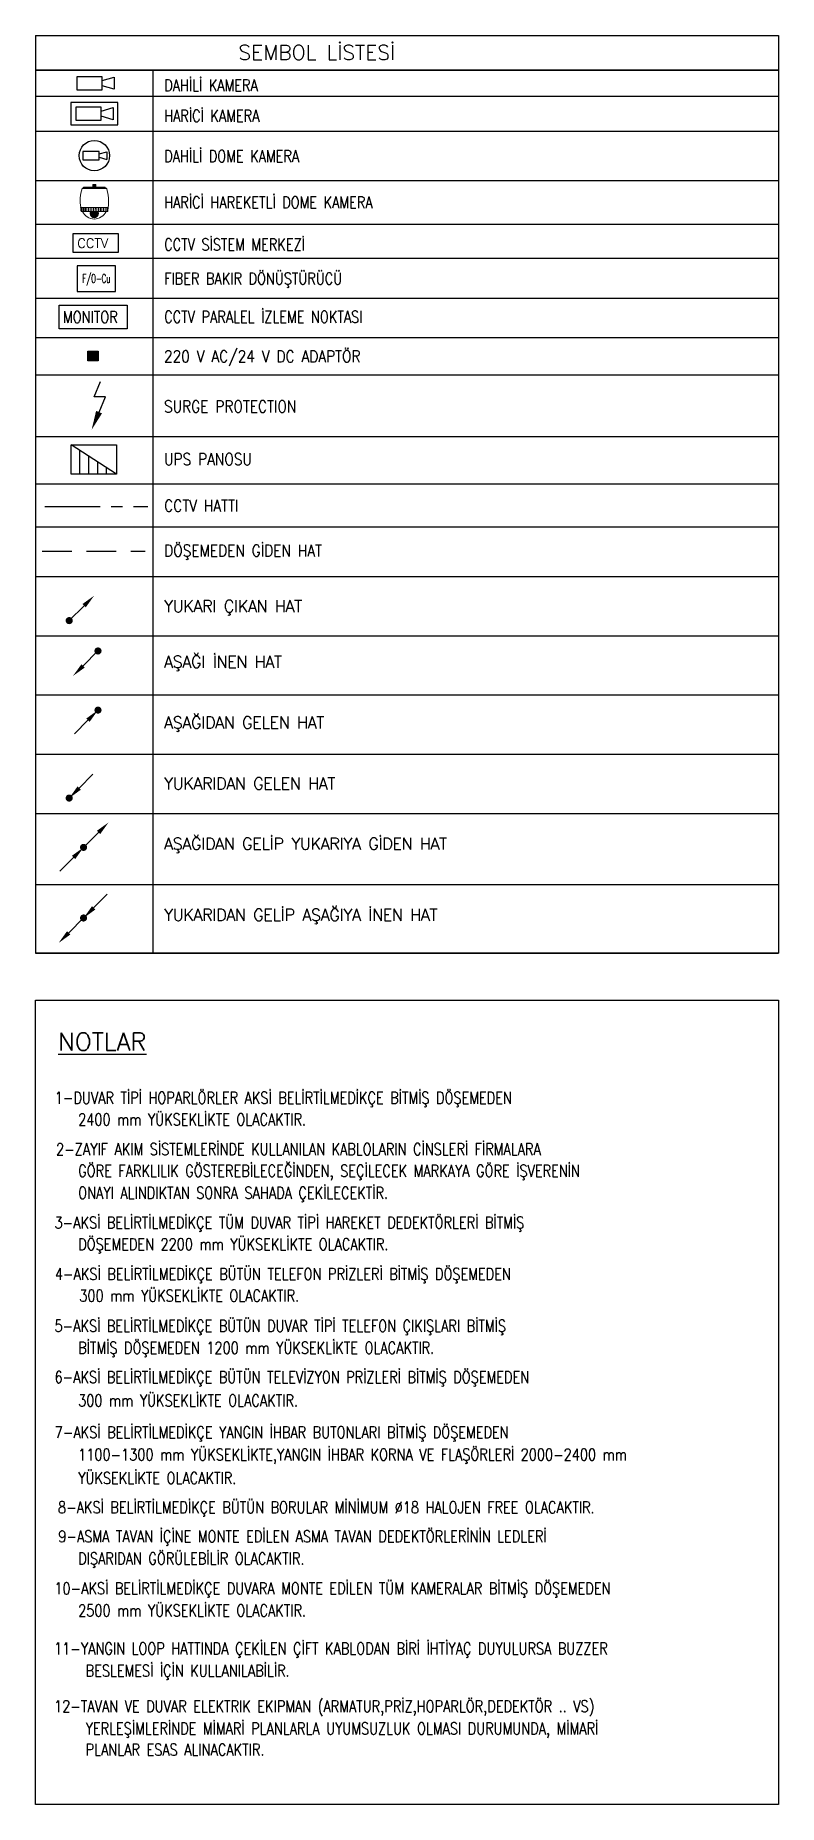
# Model space of a CAD drawing. Header units: metres. Extents: x -13933 to 152404, y -7861 to 21912.
# Drawn here: x -13409 to -10896, y 15930 to 21912 of the extents above; entities that cross this region are included whole.
import ezdxf

# ---------------------------------------------------------------- set-up
doc = ezdxf.new("R2010")
doc.units = ezdxf.units.M
doc.header["$LTSCALE"] = 100
doc.header["$MEASUREMENT"] = 0
doc.linetypes.add('CENTER', pattern=[2, 1.25, -0.25, 0.25, -0.25])
doc.linetypes.add('HIDDEN', pattern=[0.375, 0.25, -0.125])
for name, color, linetype, lineweight in [('E-220 V AC 24 V DC ADAPTÖR', 7, 'Continuous', 30), ('E-CCTV MERKEZİ', 7, 'Continuous', 30), ('E-CCTV PARALEL İZLEME NOKTASI', 7, 'Continuous', 30), ('E-DAHİLİ DOME KAMERA', 7, 'Continuous', 30), ('E-DAHİLİ KAMERA', 7, 'Continuous', 30), ('E-DAHİLİ SPEED DOME', 7, 'Continuous', 30), ('E-GUVENLIK-CCTV', 7, 'Continuous', 30), ('E-HARİCİ KAMERA', 7, 'Continuous', 30), ('E-IP KAMERA RACK KABİN', 7, 'Continuous', 30), ('E-KABLO', 7, 'Continuous', 30), ('E-OK', 7, 'Continuous', 30), ('E-TOPRAKLAMA', 7, 'Continuous', 30), ('E-UPS PANOSU', 7, 'Continuous', 30), ('E-YAZI', 7, 'Continuous', 30)]:
    doc.layers.add(name, color=color, linetype=linetype, lineweight=lineweight)
doc.styles.add('E-YAZI', font='txttw.shx')

msp = doc.modelspace()

# ---------------------------------------------------------------- texts
at = {"layer": 'E-YAZI', "color": 4, "style": 'E-YAZI'}
for s, height, p in [('SEMBOL LİSTESİ', 50, (-12722.6, 21829.3)), ('%%uNOTLAR', 60, (-13332, 18479.7, 0))]:
    msp.add_text(s, height=height, dxfattribs=at).set_placement(p)
at = {"layer": 'E-YAZI', "color": 3, "style": 'E-YAZI'}
for s, width, p in [('DAHİLİ KAMERA ', 0.8, (-12973.8, 21723.1)), ('HARİCİ KAMERA', 0.8, (-12973.8, 21620.1)), ('DAHİLİ DOME KAMERA', 0.8, (-12973.8, 21483.6)), ('HARİCİ HAREKETLİ DOME KAMERA', 0.8, (-12973.8, 21327.5)), ('CCTV SİSTEM MERKEZİ', 0.8, (-12973.8, 21184.9)), ('FIBER BAKIR DÖNÜŞTÜRÜCÜ', 0.8, (-12973.8, 21069.7)), ('CCTV PARALEL İZLEME NOKTASI', 0.8, (-12973.8, 20940.3)), ('220 V AC/24 V DC ADAPTÖR', 0.85, (-12974.1, 20806.8)), ('SURGE PROTECTION', 0.85, (-12974.1, 20637.4)), ('UPS PANOSU', 0.85, (-12974.1, 20459.1)), ('CCTV HATTI', 0.85, (-12973.6, 20301.7)), ('DÖŞEMEDEN GİDEN HAT', 0.85, (-12973.6, 20149.9)), ('1-DUVAR TİPİ HOPARLÖRLER AKSİ BELİRTİLMEDİKÇE BİTMİŞ DÖŞEMEDEN', 0.8, (-13343.7, 18300, 0)), ('2400 mm YÜKSEKLİKTE OLACAKTIR.', 0.8, (-13264.5, 18226.7, 0)), ('2-ZAYIF AKIM SİSTEMLERİNDE KULLANILAN KABLOLARIN CİNSLERİ FİRMALARA', 0.8, (-13339.2, 18126.2, 0)), ('GÖRE FARKLILIK GÖSTEREBİLECEĞİNDEN, SEÇİLECEK MARKAYA GÖRE İŞVERENİN', 0.8, (-13264.5, 18052.9, 0)), ('ONAYI ALINDIKTAN SONRA SAHADA ÇEKİLECEKTİR.', 0.8, (-13264.5, 17978.5, 0)), ('3-AKSİ BELİRTİLMEDİKÇE TÜM DUVAR TİPİ HAREKET DEDEKTÖRLERİ BİTMİŞ', 0.8, (-13344.4, 17878, 0)), ('DÖŞEMEDEN 2200 mm YÜKSEKLİKTE OLACAKTIR.', 0.8, (-13264.5, 17804.7, 0)), ('4-AKSİ BELİRTİLMEDİKÇE BÜTÜN TELEFON PRİZLERİ BİTMİŞ DÖŞEMEDEN', 0.8, (-13343.1, 17704.2, 0)), ('300 mm YÜKSEKLİKTE OLACAKTIR.', 0.8, (-13260.6, 17630.9, 0)), ('5-AKSİ BELİRTİLMEDİKÇE BÜTÜN DUVAR TİPİ TELEFON ÇIKIŞLARI BİTMİŞ', 0.8, (-13344.4, 17528.7, 0)), ('BİTMİŞ DÖŞEMEDEN 1200 mm YÜKSEKLİKTE OLACAKTIR.', 0.8, (-13264.5, 17454.7, 0)), ('6-AKSİ BELİRTİLMEDİKÇE BÜTÜN TELEVİZYON PRİZLERİ BİTMİŞ DÖŞEMEDEN', 0.8, (-13344.4, 17355.6, 0)), ('300 mm YÜKSEKLİKTE OLACAKTIR.', 0.8, (-13264.5, 17276.4, 0)), ('7-AKSİ BELİRTİLMEDİKÇE YANGIN İHBAR BUTONLARI BİTMİŞ DÖŞEMEDEN', 0.8, (-13343.7, 17169, 0)), ('1100-1300 mm YÜKSEKLİKTE,YANGIN İHBAR KORNA VE FLAŞÖRLERİ 2000-2400 mm', 0.8, (-13264.5, 17093.6, 0)), ('YÜKSEKLİKTE OLACAKTIR.', 0.8, (-13264.5, 17014.3, 0)), ('8-AKSİ BELİRTİLMEDİKÇE BÜTÜN BORULAR MİNİMUM %%C18 HALOJEN FREE OLACAKTIR.', 0.8, (-13332.6, 16915.2, 0)), ('9-ASMA TAVAN İÇİNE MONTE EDİLEN ASMA TAVAN DEDEKTÖRLERİNİN LEDLERİ', 0.8, (-13331.7, 16817, 0)), ('DIŞARIDAN GÖRÜLEBİLİR OLACAKTIR.', 0.8, (-13264.5, 16742, 0)), ('10-AKSİ BELİRTİLMEDİKÇE DUVARA MONTE EDİLEN TÜM KAMERALAR BİTMİŞ DÖŞEMEDEN', 0.8, (-13344.9, 16641.3, 0)), ('2500 mm YÜKSEKLİKTE OLACAKTIR.', 0.8, (-13264.5, 16566.3, 0)), ('11-YANGIN LOOP HATTINDA ÇEKİLEN ÇİFT KABLODAN BİRİ İHTİYAÇ DUYULURSA BUZZER', 0.8, (-13345.9, 16437.9, 0)), ('BESLEMESİ İÇİN KULLANILABİLİR.', 0.8, (-13239.3, 16362.9, 0)), ('12-TAVAN VE DUVAR ELEKTRIK EKIPMAN (ARMATUR,PRİZ,HOPARLÖR,DEDEKTÖR .. VS)', 0.8, (-13345.9, 16242.5, 0)), ('YERLEŞİMLERİNDE MİMARİ PLANLARLA UYUMSUZLUK OLMASI DURUMUNDA, MİMARİ', 0.8, (-13239.3, 16167.5, 0)), ('PLANLAR ESAS ALINACAKTIR.', 0.8, (-13239.3, 16095.9, 0))]:
    msp.add_text(s, height=40, dxfattribs=dict(at, width=width)).set_placement(p)
at = {"layer": 'E-YAZI', "color": 3, "char_height": 40, "attachment_point": 1, "style": 'E-YAZI'}
for s, insert in [('{\\T0.95;YUKARI ÇIKAN HAT}', (-12974.1, 20002.1)), ('{\\T0.95;AŞAĞI İNEN HAT}', (-12974.1, 19814.2)), ('{\\T0.95;AŞAĞIDAN GELEN HAT}', (-12974.1, 19608.6)), ('{\\T0.95;YUKARIDAN GELEN HAT}', (-12974.1, 19402.4)), ('{\\T0.95;AŞAĞIDAN GELİP YUKARIYA GİDEN HAT}', (-12974.1, 19199)), ('{\\T0.95;YUKARIDAN GELİP AŞAĞIYA İNEN HAT}', (-12974.1, 18958.3))]:
    msp.add_mtext_dynamic_manual_height_columns(s, width=9808.836, gutter_width=12.5, heights=[0], dxfattribs=dict(at, insert=insert))

# ---------------------------------------------------------------- blocks, each defined once
blk = doc.blocks.new('100_DAHİLİ KAMERA')
at = {"layer": 'E-DAHİLİ KAMERA', "color": 4}
blk.add_lwpolyline([(4.31, -1.1), (4.31, 1.1), (0, 1.1), (0, -1.1)], close=True, dxfattribs=at)
blk.add_lwpolyline([(4.31, 0.44), (6.35, 1.02), (6.35, -1.02), (4.31, -0.44)], dxfattribs=at)
blk = doc.blocks.new('100_HARİCİ KAMERA')
at = {"layer": 'E-HARİCİ KAMERA', "color": 4}
for points in [[(0, -1.9), (7.95, -1.9), (7.95, 1.9), (0, 1.9)], [(5.11, -1.1), (5.11, 1.1), (0.8, 1.1), (0.8, -1.1)]]:
    blk.add_lwpolyline(points, close=True, dxfattribs=at)
blk.add_lwpolyline([(5.11, 0.44), (7.15, 1.02), (7.15, -1.02), (5.11, -0.44)], dxfattribs=at)
blk = doc.blocks.new('100_DAHİLİ DOME KAMERA')
at = {"layer": 'E-DAHİLİ DOME KAMERA', "color": 4}
for p, q in [((-1.94, 0.71), (-1.94, -0.69)), ((0.82, 0.71), (-1.94, 0.71)), ((0.82, -0.69), (0.82, 0.71)), ((0.82, 0.29), (2.13, 0.67)), ((2.13, 0.67), (2.13, -0.64)), ((-1.94, -0.69), (0.82, -0.69)), ((0.82, -0.27), (2.13, -0.64))]:
    blk.add_line(p, q, dxfattribs=at)
at = {"layer": 'E-DAHİLİ DOME KAMERA', "color": 4, "linetype": 'Continuous'}
blk.add_circle((0, 0), 2.57, dxfattribs=at)
blk = doc.blocks.new('100_CCTV MERKEZİ')
at = {"layer": 'E-CCTV MERKEZİ', "color": 4}
blk.add_lwpolyline([(-3.81, 0), (-3.81, 3.24), (3.81, 3.24), (3.81, 0)], close=True, dxfattribs=at)
at = {"layer": 'E-CCTV MERKEZİ', "color": 3, "style": 'E-YAZI'}
blk.add_text('CCTV', height=1.6, dxfattribs=at).set_placement((-3.12, 0.77))
blk = doc.blocks.new('*U394')
at = {"layer": 'E-OK', "color": 3, "linetype": 'Continuous'}
blk.add_line((-126, -126), (0, 0), dxfattribs=at)
at = {"layer": 'E-OK', "color": 4, "linetype": 'Continuous', "const_width": 30}
blk.add_lwpolyline([(-15, 0, 1), (15, 0, 1)], format="xyb", close=True, dxfattribs=at)
at = {"layer": 'E-OK', "color": 3, "linetype": 'Continuous'}
blk.add_solid([(-112, -140), (-140, -112), (-211, -211)], dxfattribs=at)
blk = doc.blocks.new('*U395')
at = {"layer": 'E-OK', "color": 3, "linetype": 'Continuous'}
blk.add_line((85, 85), (201, 200), dxfattribs=at)
at = {"layer": 'E-OK', "color": 4, "linetype": 'Continuous', "const_width": 30}
blk.add_lwpolyline([(-15, 0, 1), (15, 0, 1)], format="xyb", close=True, dxfattribs=at)
at = {"layer": 'E-OK', "color": 3, "linetype": 'Continuous'}
blk.add_solid([(99, 71), (71, 99), (0, 0)], dxfattribs=at)
blk = doc.blocks.new('*U396')
at = {"layer": 'E-OK', "color": 3, "linetype": 'Continuous'}
for p, q in [((85, 85), (201, 200)), ((-126, -126), (0, 0))]:
    blk.add_line(p, q, dxfattribs=at)
at = {"layer": 'E-OK', "color": 4, "linetype": 'Continuous', "const_width": 30}
blk.add_lwpolyline([(-15, 0, 1), (15, 0, 1)], format="xyb", close=True, dxfattribs=at)
at = {"layer": 'E-OK', "color": 3, "linetype": 'Continuous'}
for points in [[(99, 71), (71, 99), (0, 0)], [(-112, -140), (-140, -112), (-211, -211)]]:
    blk.add_solid(points, dxfattribs=at)
blk = doc.blocks.new('100_UPS PANOSU')
at = {"layer": 'E-UPS PANOSU', "color": 4}
for p, q in [((-38.4, 49.4), (38.4, 49.4)), ((-38.4, 0), (-38.4, 49.4)), ((38.4, 0), (-38.4, 49.4)), ((-23.4, 0), (-23.4, 39.7)), ((-8.4, 0), (-8.4, 30.1)), ((38.4, 49.4), (38.4, 0)), ((38.4, 0), (-38.4, 0)), ((6.6, 0), (6.6, 20.4)), ((21.6, 0), (21.6, 10.8))]:
    blk.add_line(p, q, dxfattribs=at)
blk = doc.blocks.new('10_SURGE PROTECTION')
at = {"layer": 'E-TOPRAKLAMA', "color": 3, "linetype": 'Continuous'}
for p, q in [((13, 111.8), (33.1, 159.7)), ((48.6, 111.8), (13, 111.8)), ((28.5, 63.9), (48.6, 111.8))]:
    blk.add_line(p, q, dxfattribs=at)
blk.add_solid([(37.7, 60), (19.3, 67.7), (5.3, 8.6)], dxfattribs=at)
blk = doc.blocks.new('10_CCTV PARALEL İZLEME NOKTASI')
at = {"layer": 'E-CCTV PARALEL İZLEME NOKTASI', "color": 4}
blk.add_lwpolyline([(-103.3, 112.4), (126.9, 112.4), (126.9, 32.9), (-103.3, 32.9)], close=True, dxfattribs=at)
at = {"layer": 'E-CCTV PARALEL İZLEME NOKTASI', "color": 3, "style": 'E-YAZI', "width": 0.8}
blk.add_text('MONITOR', height=40, dxfattribs=at).set_placement((-90.5, 52.6))
blk = doc.blocks.new('E-DAHİLİ SPEED DOME KAMERA (HAREKETLİ)')
at = {"layer": 'E-DAHİLİ SPEED DOME', "lineweight": 15}
blk.add_hatch(color=5, dxfattribs=at).paths.add_polyline_path([(0.77, -4.93, 0.114875), (0.69, -4.58), (-0.72, -4.58, 0.114346), (-0.8, -4.93, 1)])
at = {"layer": 'E-DAHİLİ SPEED DOME', "color": 5, "lineweight": 15}
for p, q in [((-0.26, 0), (-0.26, -0.46)), ((0, 0), (-0.26, 0)), ((0, 0), (0.26, 0)), ((-2.08, -0.71), (2.08, -0.71)), ((-2, -0.64), (2, -0.64)), ((-1.86, -0.54), (-1.74, -0.54)), ((-1.77, -0.46), (1.77, -0.46)), ((-1.74, -0.54), (1.74, -0.54)), ((0, -0.08), (-0.26, -0.08)), ((0, -0.17), (-0.26, -0.17)), ((0, -0.25), (-0.26, -0.25)), ((0, -0.33), (-0.26, -0.33)), ((0, -0.42), (-0.26, -0.42)), ((0, -0.08), (0.26, -0.08)), ((0, -0.17), (0.26, -0.17)), ((0, -0.25), (0.26, -0.25)), ((0, -0.33), (0.26, -0.33)), ((0, -0.42), (0.26, -0.42)), ((0.26, 0), (0.26, -0.46)), ((1.86, -0.54), (1.74, -0.54)), ((-2.32, -3.91), (2.32, -3.92)), ((-2.25, -4.58), (2.25, -4.58)), ((-2.12, -4.29), (-2.12, -3.91)), ((-2.12, -4.58), (-2.12, -3.91)), ((-2.09, -4.29), (-2.09, -3.91)), ((-2.09, -4.58), (-2.09, -3.91)), ((-1.84, -4.29), (-1.84, -3.91)), ((-1.84, -4.58), (-1.84, -3.91)), ((-1.81, -4.29), (-1.81, -3.91)), ((-1.81, -4.58), (-1.81, -3.91)), ((-1.56, -4.29), (-1.56, -3.91)), ((-1.56, -4.58), (-1.56, -3.91)), ((-1.53, -4.29), (-1.53, -3.91)), ((-1.53, -4.58), (-1.53, -3.91)), ((-1.28, -4.29), (-1.28, -3.91)), ((-1.28, -4.58), (-1.28, -3.91)), ((-1.25, -4.29), (-1.25, -3.91)), ((-1.25, -4.58), (-1.25, -3.91)), ((-1.01, -4.29), (-1.01, -3.91)), ((-1.01, -4.58), (-1.01, -3.91)), ((-0.98, -4.29), (-0.98, -3.91)), ((-0.98, -4.58), (-0.98, -3.91)), ((-0.72, -4.29), (-0.72, -3.91)), ((-0.72, -4.58), (-0.72, -3.91)), ((-0.69, -4.29), (-0.69, -3.91)), ((-0.69, -4.58), (-0.69, -3.91)), ((-0.44, -4.29), (-0.44, -3.91)), ((-0.44, -4.58), (-0.44, -3.91)), ((-0.41, -4.29), (-0.41, -3.91)), ((-0.41, -4.58), (-0.41, -3.91)), ((-0.16, -4.29), (-0.16, -3.91)), ((-0.16, -4.58), (-0.16, -3.91)), ((-0.13, -4.29), (-0.13, -3.91)), ((-0.13, -4.58), (-0.13, -3.91)), ((0.13, -4.29), (0.13, -3.92)), ((0.13, -4.58), (0.13, -3.91)), ((0.15, -4.29), (0.16, -3.92)), ((0.15, -4.58), (0.16, -3.91)), ((0.41, -4.29), (0.41, -3.92)), ((0.41, -4.58), (0.41, -3.91)), ((0.43, -4.29), (0.44, -3.92)), ((0.43, -4.58), (0.44, -3.91)), ((0.69, -4.58), (0.69, -3.91)), ((0.69, -4.29), (0.69, -3.92)), ((0.71, -4.58), (0.72, -3.91)), ((0.71, -4.29), (0.72, -3.92)), ((0.98, -4.58), (0.98, -3.91)), ((0.98, -4.29), (0.98, -3.92)), ((1.01, -4.58), (1.01, -3.91)), ((1.01, -4.29), (1.01, -3.92)), ((1.25, -4.58), (1.25, -3.91)), ((1.25, -4.29), (1.25, -3.92)), ((1.27, -4.58), (1.27, -3.91)), ((1.27, -4.29), (1.27, -3.92)), ((1.53, -4.58), (1.53, -3.91)), ((1.53, -4.29), (1.53, -3.92)), ((1.55, -4.58), (1.55, -3.91)), ((1.55, -4.29), (1.55, -3.92)), ((1.81, -4.58), (1.81, -3.91)), ((1.81, -4.29), (1.81, -3.92)), ((1.83, -4.58), (1.83, -3.91)), ((1.83, -4.29), (1.83, -3.92)), ((2.09, -4.58), (2.09, -3.91)), ((2.09, -4.3), (2.09, -3.92)), ((2.11, -4.58), (2.11, -3.91)), ((2.11, -4.3), (2.11, -3.92))]:
    blk.add_line(p, q, dxfattribs=at)
for centre, radius, start, end in [((4.75, -2.84), 7.15, 162.6726, 188.6391), ((-1.95, -0.78), 0.148, 112.0065, 152.1591), ((-1.72, -0.98), 0.435, 92.3606, 129.6118), ((-1.08, -1.28), 1.07, 130.1476, 136.6157), ((1.72, -0.98), 0.435, 50.3313, 87.5824), ((1.08, -1.28), 1.07, 43.3274, 49.7954), ((1.95, -0.78), 0.148, 27.7839, 67.9366), ((-4.75, -2.83), 7.15, 351.304, 17.2704), ((10.56, -2.93), 12.92, 184.3349, 187.3377), ((10.6, -2.93), 12.92, 184.354, 187.3375), ((-0.02, -3.65), 2.2, 205.1602, 334.9025), ((-10.61, -2.92), 12.92, 352.6245, 355.6081), ((-10.56, -2.92), 12.92, 352.6245, 355.6081)]:
    blk.add_arc(centre, radius, start, end, dxfattribs=at)
blk = doc.blocks.new('100_220 V AC 24 V DC ADAPTÖR')
at = {"layer": 'E-220 V AC 24 V DC ADAPTÖR', "color": 4}
blk.add_lwpolyline([(0, 10.2), (21.8, 10.2), (21.8, -10.2), (0, -10.2)], close=True, dxfattribs=at)
blk.add_solid([(0, 10.2), (21.8, 10.2), (0, -10.2), (21.8, -10.2)], dxfattribs=at)
blk = doc.blocks.new('FO CU DÖNÜŞTÜRÜCÜ')
at = {"layer": 'E-IP KAMERA RACK KABİN', "color": 4}
blk.add_lwpolyline([(29.8, 1.6), (29.8, 44.8), (-35, 44.8), (-35, 1.6)], close=True, dxfattribs=at)
at = {"layer": 'E-IP KAMERA RACK KABİN', "color": 3, "style": 'E-YAZI', "width": 0.6}
blk.add_text('F/O-Cu', height=14.4, dxfattribs=at).set_placement((-26.2, 16.2))

# ---------------------------------------------------------------- linework, layer by layer
at = {"layer": 'E-KABLO', "color": 6, "linetype": 'CENTER', "ltscale": 1.5}
msp.add_line((-13377.4, 20319.4), (-13028.8, 20319.4), dxfattribs=at)
at = {"layer": 'E-KABLO', "color": 6, "linetype": 'HIDDEN', "ltscale": 4}
msp.add_line((-13386, 20167.7), (-13037.5, 20167.7), dxfattribs=at)
at = {"layer": 'E-KABLO'}
msp.add_lwpolyline([(-13409.1, 18649.9), (-10896, 18649.9), (-10896, 15930.1), (-13409.1, 15930.1)], close=True, dxfattribs=at)
at = {"layer": 'E-YAZI', "color": 4}
for p, q in [((-13409.1, 21912), (-13409.1, 18808.9)), ((-13409.1, 21912), (-10896, 21912)), ((-10896, 21912), (-10896, 18808.9)), ((-13409.1, 21794.2), (-10896, 21794.2)), ((-13326.7, 19282), (-13326.1, 19281.4)), ((-10896, 18808.9), (-13409.1, 18808.9)), ((-13409.1, 18808.9), (-10896, 18808.9)), ((-13409.1, 18808.9), (-10896, 18808.9))]:
    msp.add_line(p, q, dxfattribs=at)
at = {"layer": 'E-YAZI', "color": 7}
for p, q in [((-10896, 21794.2), (-13409.1, 21794.2)), ((-13409.1, 21794.2), (-10993.5, 21794.2)), ((-13012.3, 21794.2), (-13012.3, 18808.9)), ((-13409.1, 21706.4), (-10896, 21706.4)), ((-13409.1, 21588.2), (-10896, 21588.2)), ((-13409.1, 21421.9), (-10896, 21421.9)), ((-13409.1, 21274.2), (-10896, 21274.2)), ((-13409.1, 21274.2), (-10896, 21274.2)), ((-13409.1, 21159), (-10896, 21159)), ((-13409.1, 21024), (-10896, 21024)), ((-13409.1, 20890.2), (-10896, 20890.2)), ((-13409.1, 20763.9), (-10896, 20763.9)), ((-13409.1, 20555.3), (-10896, 20555.3)), ((-13409.1, 20395.6), (-10896, 20395.6)), ((-13409.1, 20250), (-10896, 20250)), ((-13409.1, 20082), (-10896, 20082)), ((-13409.1, 19882), (-10896, 19882)), ((-13409.1, 19682), (-10896, 19682)), ((-13409.1, 19482), (-10896, 19482)), ((-13408.5, 19281.4), (-10896, 19281.4)), ((-13409.1, 19041.3), (-10896, 19041.3))]:
    msp.add_line(p, q, dxfattribs=at)

# ---------------------------------------------------------------- block references
at = {"layer": 'E-CCTV MERKEZİ', "xscale": 20, "yscale": 20, "zscale": 20}
msp.add_blockref('100_CCTV MERKEZİ', (-13204.9, 21177.9), dxfattribs=at)
at = {"layer": 'E-CCTV PARALEL İZLEME NOKTASI'}
msp.add_blockref('10_CCTV PARALEL İZLEME NOKTASI', (-13225.3, 20887.1), dxfattribs=at)
at = {"layer": 'E-DAHİLİ DOME KAMERA', "xscale": 20, "yscale": 20, "zscale": 20}
msp.add_blockref('100_DAHİLİ DOME KAMERA', (-13209.6, 21505.4), dxfattribs=at)
at = {"layer": 'E-DAHİLİ KAMERA', "xscale": 20, "yscale": 20, "zscale": 20}
msp.add_blockref('100_DAHİLİ KAMERA', (-13269.5, 21750.3), dxfattribs=at)
at = {"layer": 'E-DAHİLİ SPEED DOME', "xscale": 20, "yscale": 20, "zscale": 20}
msp.add_blockref('E-DAHİLİ SPEED DOME KAMERA (HAREKETLİ)', (-13209.6, 21408.2), dxfattribs=at)
at = {"layer": 'E-GUVENLIK-CCTV'}
for name, p, xscale, yscale, zscale in [('100_220 V AC 24 V DC ADAPTÖR', (-13231.9, 20827.7), 1.6, 1.6, 1.6), ('100_UPS PANOSU', (-13211.5, 20428.4), 2, 2, 2)]:
    msp.add_blockref(name, p, dxfattribs=dict(at, xscale=xscale, yscale=yscale, zscale=zscale))
at = {"layer": 'E-HARİCİ KAMERA', "xscale": 20, "yscale": 20, "zscale": 20}
msp.add_blockref('100_HARİCİ KAMERA', (-13288.8, 21647.3), dxfattribs=at)
at = {"layer": 'E-KABLO', "color": 6}
for name, p, xscale, yscale, zscale in [('FO CU DÖNÜŞTÜRÜCÜ', (-13197.8, 21043.2), 2, 2, 2), ('10_SURGE PROTECTION', (-13224.6, 20569.3), 1.08, 1.08, 1.08)]:
    msp.add_blockref(name, p, dxfattribs=dict(at, xscale=xscale, yscale=yscale, zscale=zscale))
at = {"layer": 'E-OK', "xscale": -0.4, "yscale": 0.4, "zscale": 0.4}
for name, p, rotation in [('*U394', (-13294.8, 19933.3), 90), ('*U394', (-13197.4, 19830.7), 270), ('*U395', (-13197.4, 19630.7), 90), ('*U395', (-13294.8, 19333.3), 270), ('*U396', (-13246.1, 19166.6), 90), ('*U396', (-13246.1, 18927.9), 270)]:
    msp.add_blockref(name, p, dxfattribs=dict(at, rotation=rotation))

msp.set_redraw_order([(e.dxf.handle, doc.entitydb.next_handle()) for e in msp.query("TEXT MTEXT ATTDEF DIMENSION ARC_DIMENSION")])  # texts and dimensions are drawn at this point

doc.saveas('drawing.dxf')
